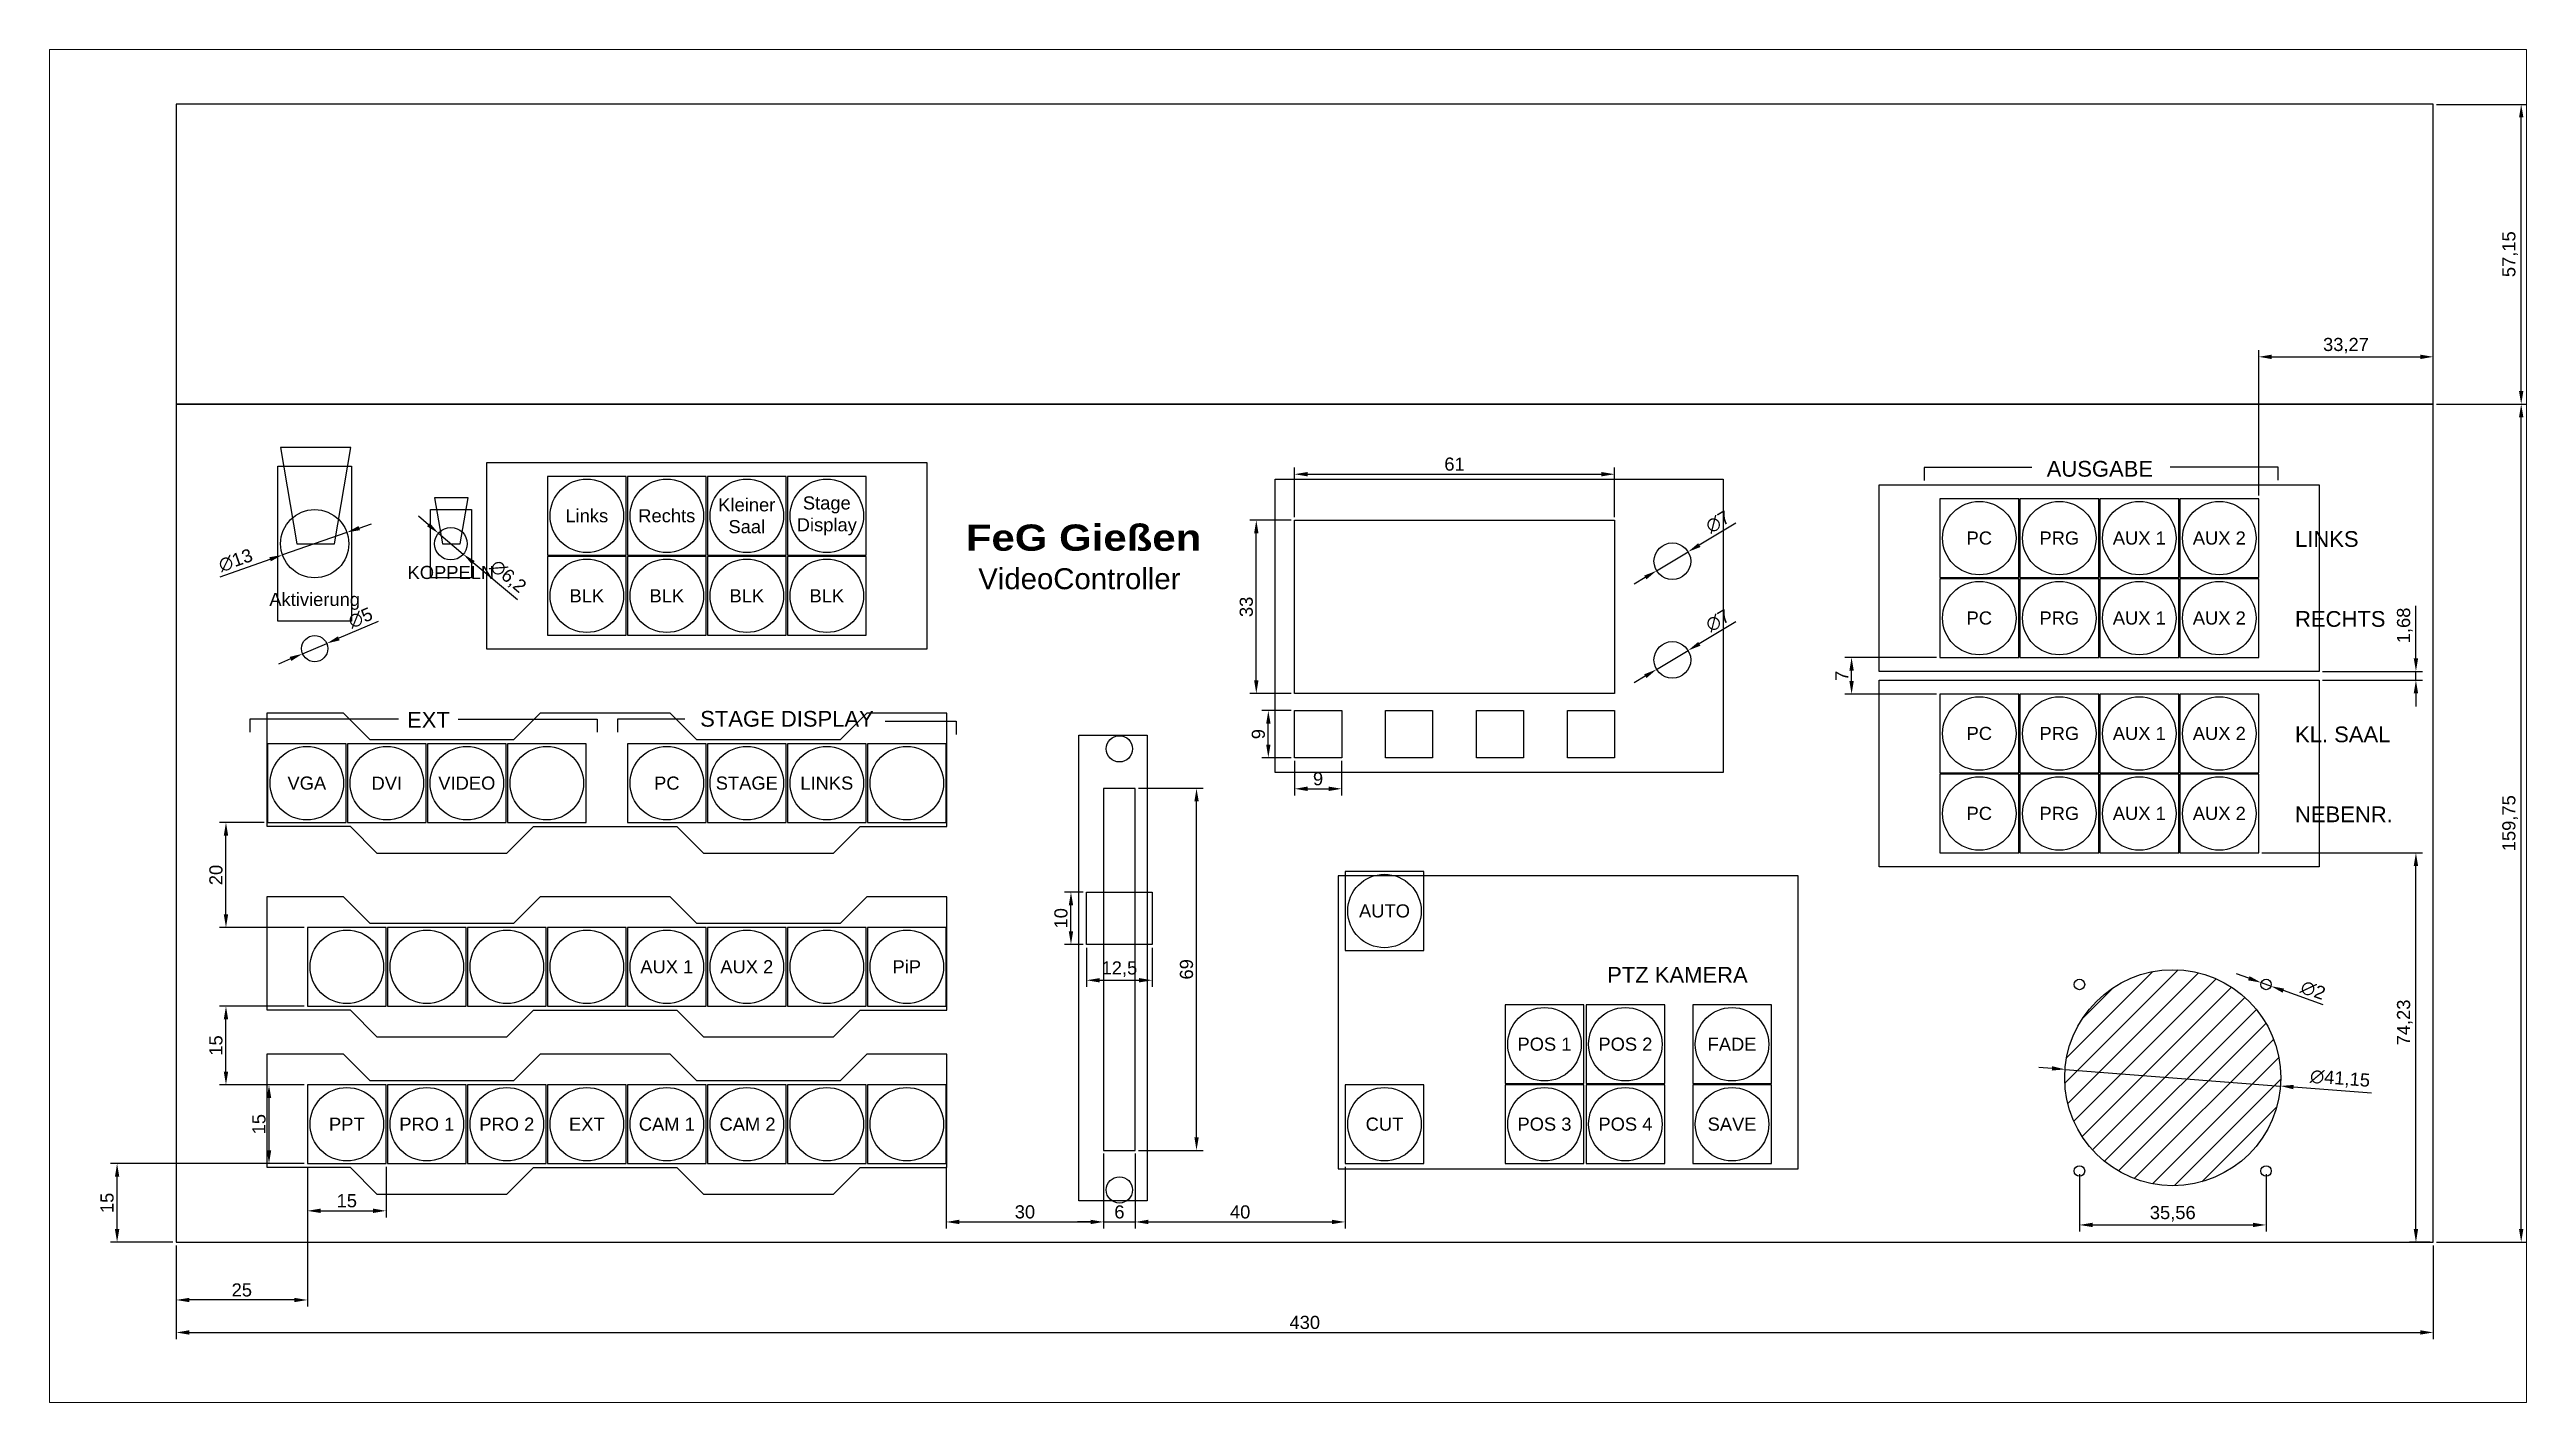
# Paper-space layout 'Layout2' of a CAD drawing. Header units: millimetres. Extents: x -38 to 433, y -1 to 257.
# The model-space entities are those that its viewports show. They can reach past a viewport. Long polylines and large blocks are cut down to what shows.
import ezdxf

# ---------------------------------------------------------------- set-up
doc = ezdxf.new("R2010")
doc.units = ezdxf.units.MM
for name, color, linetype in [('Bemaßung', 40, 'Continuous'), ('Enclosure', 7, 'Continuous'), ('Label', 7, 'Continuous'), ('LED', 80, 'Continuous'), ('PCB', 1, 'Continuous')]:
    doc.layers.add(name, color=color, linetype=linetype)
doc.styles.get("Standard").update_dxf_attribs({"font": 'arial.ttf'})
doc.dimstyles.new('ISO-25', dxfattribs={"dimtxt": 2.5, "dimasz": 2.5, "dimexe": 1.25, "dimexo": 0.625, "dimtad": 1, "dimtxsty": 'Standard', "dimcen": 2.5, "dimadec": 0, "dimazin": 0, "dimtfac": 1, "dimtmove": 0, "dimatfit": 3, "dimfxl": 1, "dimarcsym": 0})

psp = doc.layouts.new('Layout2')

msp = doc.modelspace()

# ---------------------------------------------------------------- texts
for s, width, insert, char_height, attachment_point in [('\\pi20.344;AUSGABE', 60.72562, (1088.173, 2141.083), 3, 1), ('\\pi8.3101;{\\fArial Black|b0|i0|c0|p34;FeG Gießen}\\P\\pi10.686;{\\H0.8x;VideoController}', 59.93875, (894.286, 2128.965), 5, 1), ('LINKS', 31.89737, (1155.824, 2127.707), 3, 1), ('KOPPELN', 13.34989, (804.498, 2119.811), 2.5, 5), ('Aktivierung', 13.34989, (778.552, 2114.311), 2.5, 5), ('RECHTS', 31.44219, (1155.824, 2112.467), 3, 1), ('\\pi26.626;EXT', 60.98636, (769.529, 2093.231), 3, 1), ('\\pi14.067;STAGE DISPLAY', 60.98636, (837.93, 2093.433), 3, 1), ('KL. SAAL', 30.68272, (1155.824, 2090.466), 3, 1), ('NEBENR.', 30.97222, (1155.824, 2075.226), 3, 1), ('\\pi20.007;PTZ KAMERA', 66.47513, (1004.767, 2044.648), 3, 1)]:
    msp.add_mtext_dynamic_manual_height_columns(s, width=width, gutter_width=12.5, heights=[0], dxfattribs=dict(insert=insert, char_height=char_height, attachment_point=attachment_point))
at = {"layer": 'Label', "char_height": 2.5, "attachment_point": 5}
for s, insert in [('Kleiner Saal', (860.875, 2130.621)), ('Stage\\PDisplay', (876.115, 2130.621)), ('Links', (830.395, 2130.621)), ('Rechts', (845.635, 2130.621)), ('PC', (1095.678, 2126.37)), ('PRG', (1110.918, 2126.37)), ('AUX 1', (1126.158, 2126.37)), ('AUX 2', (1141.398, 2126.37)), ('BLK', (830.395, 2115.381)), ('BLK', (845.635, 2115.381)), ('BLK', (860.875, 2115.381)), ('BLK', (876.115, 2115.381)), ('PC', (1095.678, 2111.13)), ('PRG', (1110.918, 2111.13)), ('AUX 1', (1126.158, 2111.13)), ('AUX 2', (1141.398, 2111.13)), ('PC', (1095.678, 2089.129)), ('PRG', (1110.918, 2089.129)), ('AUX 2', (1141.398, 2089.129)), ('AUX 1', (1126.158, 2089.129)), ('VGA', (777.055, 2079.659)), ('VIDEO', (807.535, 2079.659)), ('PC', (845.635, 2079.659)), ('STAGE', (860.875, 2079.659)), ('LINKS', (876.115, 2079.659)), ('DVI', (792.295, 2079.659)), ('PC', (1095.678, 2073.889)), ('PRG', (1110.918, 2073.889)), ('AUX 1', (1126.158, 2073.889)), ('AUX 2', (1141.398, 2073.889)), ('AUTO', (982.355, 2055.298)), ('AUX 1', (845.635, 2044.659)), ('AUX 2', (860.875, 2044.659)), ('PiP', (891.355, 2044.659)), ('POS 1', (1012.835, 2029.898)), ('POS 2', (1028.255, 2029.898)), ('FADE', (1048.575, 2029.898)), ('PPT', (784.675, 2014.658)), ('PRO 1', (799.915, 2014.658)), ('PRO 2', (815.155, 2014.658)), ('EXT', (830.395, 2014.658)), ('CAM 1', (845.635, 2014.658)), ('CAM 2', (861.016, 2014.658)), ('CUT', (982.355, 2014.658)), ('POS 3', (1012.835, 2014.658)), ('POS 4', (1028.255, 2014.658)), ('SAVE', (1048.575, 2014.658))]:
    msp.add_mtext_dynamic_manual_height_columns(s, width=15, gutter_width=12.5, heights=[15], dxfattribs=dict(at, insert=insert))

# ---------------------------------------------------------------- blocks, each defined once
blk = doc.blocks.new('Joystick')
h = blk.add_hatch()
h.set_pattern_fill('ANSI31', color=256, scale=10)
h.set_pattern_definition([(45, (562.64, 148.843), (-22.45064, 22.45064), [])])
h.paths.add_polyline_path([(4863.4, 2646.4, 1), (5274.9, 2646.4, 1)])
for centre, radius in [((5069.1, 2646.4), 205.8), ((4891.3, 2824.2), 10), ((5246.9, 2824.2), 10), ((4891.3, 2468.6), 10), ((5246.9, 2468.6), 10)]:
    blk.add_circle(centre, radius)
blk = doc.blocks.new('BI8_2x4')
for points in [[(1004, 3274.1), (1154, 3274.1), (1154, 3424.1), (1004, 3424.1)], [(1156.4, 3274.1), (1306.4, 3274.1), (1306.4, 3424.1), (1156.4, 3424.1)], [(1308.8, 3274.1), (1458.8, 3274.1), (1458.8, 3424.1), (1308.8, 3424.1)], [(1461.2, 3274.1), (1611.2, 3274.1), (1611.2, 3424.1), (1461.2, 3424.1)], [(1004, 3121.7), (1154, 3121.7), (1154, 3271.7), (1004, 3271.7)], [(1156.4, 3121.7), (1306.4, 3121.7), (1306.4, 3271.7), (1156.4, 3271.7)], [(1308.8, 3121.7), (1458.8, 3121.7), (1458.8, 3271.7), (1308.8, 3271.7)], [(1461.2, 3121.7), (1611.2, 3121.7), (1611.2, 3271.7), (1461.2, 3271.7)]]:
    blk.add_lwpolyline(points, close=True)
for centre in [(1079, 3349.1), (1231.4, 3349.1), (1383.8, 3349.1), (1536.2, 3349.1), (1079, 3196.7), (1231.4, 3196.7), (1383.8, 3196.7), (1536.2, 3196.7)]:
    blk.add_circle(centre, 70)
blk = doc.blocks.new('Kippschalter')
blk.add_lwpolyline([(1115.9, 3732.3), (1149.9, 3732.3), (1164.9, 3819.8), (1100.9, 3819.8)], close=True)
blk.add_circle((1132, 3732.3), 31)
blk = doc.blocks.new('*D4')
at = {"layer": 'Bemaßung', "color": 0, "lineweight": -2, "transparency": 16777216}
for p, q in [((752.17, 1991.53), (752.17, 1973.72)), ((1182.17, 1991.53), (1182.17, 1973.72)), ((754.67, 1974.97), (1179.67, 1974.97))]:
    blk.add_line(p, q, dxfattribs=at)
at = {"layer": 'Bemaßung', "color": 0, "transparency": 16777216}
for points in [[(754.67, 1975.39), (754.67, 1974.55), (752.17, 1974.97)], [(1179.67, 1975.39), (1179.67, 1974.55), (1182.17, 1974.97)]]:
    blk.add_solid(points, dxfattribs=at)
at = {"layer": 'Defpoints', "color": 0, "transparency": 16777216}
for p in [(752.17, 1992.16), (1182.17, 1992.16), (1182.17, 1974.97)]:
    blk.add_point(p, dxfattribs=at)
at = {"layer": 'Bemaßung', "color": 0, "transparency": 16777216, "insert": (967.17, 1976.87), "char_height": 2.5, "attachment_point": 5}
blk.add_mtext('430', dxfattribs=at)
blk = doc.blocks.new('*D5')
at = {"layer": 'Bemaßung', "color": 0, "lineweight": -2, "transparency": 16777216}
for p, q in [((1182.79, 2151.9), (1200.16, 2151.9)), ((1198.91, 1994.66), (1198.91, 2149.4)), ((1182.79, 1992.16), (1200.16, 1992.16))]:
    blk.add_line(p, q, dxfattribs=at)
at = {"layer": 'Bemaßung', "color": 0, "transparency": 16777216}
for points in [[(1198.5, 2149.4), (1199.33, 2149.4), (1198.91, 2151.9)], [(1198.5, 1994.66), (1199.33, 1994.66), (1198.91, 1992.16)]]:
    blk.add_solid(points, dxfattribs=at)
at = {"layer": 'Defpoints', "color": 0, "transparency": 16777216}
for p in [(1182.17, 2151.9), (1198.91, 2151.9), (1182.17, 1992.16)]:
    blk.add_point(p, dxfattribs=at)
at = {"layer": 'Bemaßung', "color": 0, "transparency": 16777216, "insert": (1196.79, 2072.03), "char_height": 2.5, "attachment_point": 5, "rotation": 90}
blk.add_mtext('159,75', dxfattribs=at)
blk = doc.blocks.new('*D6')
at = {"layer": 'Bemaßung', "color": 0, "lineweight": -2, "transparency": 16777216}
for p, q in [((777.17, 2006.53), (777.17, 1996.9)), ((792.17, 2006.53), (792.17, 1996.9)), ((779.67, 1998.15), (789.67, 1998.15))]:
    blk.add_line(p, q, dxfattribs=at)
at = {"layer": 'Bemaßung', "color": 0, "transparency": 16777216}
for points in [[(779.67, 1998.57), (779.67, 1997.74), (777.17, 1998.15)], [(789.67, 1998.57), (789.67, 1997.74), (792.17, 1998.15)]]:
    blk.add_solid(points, dxfattribs=at)
at = {"layer": 'Defpoints', "color": 0, "transparency": 16777216}
for p in [(777.17, 2007.16), (792.17, 2007.16), (792.17, 1998.15)]:
    blk.add_point(p, dxfattribs=at)
at = {"layer": 'Bemaßung', "color": 0, "transparency": 16777216, "insert": (784.67, 2000.06), "char_height": 2.5, "attachment_point": 5}
blk.add_mtext('15', dxfattribs=at)
blk = doc.blocks.new('*D7')
at = {"layer": 'Bemaßung', "color": 0, "lineweight": -2, "transparency": 16777216}
for p, q in [((776.55, 2022.16), (768.6, 2022.16)), ((769.85, 2019.66), (769.85, 2009.66)), ((776.55, 2007.16), (768.6, 2007.16))]:
    blk.add_line(p, q, dxfattribs=at)
at = {"layer": 'Bemaßung', "color": 0, "transparency": 16777216}
for points in [[(769.43, 2019.66), (770.27, 2019.66), (769.85, 2022.16)], [(769.43, 2009.66), (770.27, 2009.66), (769.85, 2007.16)]]:
    blk.add_solid(points, dxfattribs=at)
at = {"layer": 'Defpoints', "color": 0, "transparency": 16777216}
for p in [(777.17, 2022.16), (769.85, 2007.16), (777.17, 2007.16)]:
    blk.add_point(p, dxfattribs=at)
at = {"layer": 'Bemaßung', "color": 0, "transparency": 16777216, "insert": (767.95, 2014.66), "char_height": 2.5, "attachment_point": 5, "rotation": 90}
blk.add_mtext('15', dxfattribs=at)
blk = doc.blocks.new('*D8')
at = {"layer": 'Bemaßung', "color": 0, "lineweight": -2, "transparency": 16777216}
for p, q in [((1114.75, 2005.12), (1114.75, 1994.21)), ((1150.31, 2005.12), (1150.31, 1994.21)), ((1117.25, 1995.46), (1147.81, 1995.46))]:
    blk.add_line(p, q, dxfattribs=at)
at = {"layer": 'Bemaßung', "color": 0, "transparency": 16777216}
for points in [[(1117.25, 1995.88), (1117.25, 1995.05), (1114.75, 1995.46)], [(1147.81, 1995.88), (1147.81, 1995.05), (1150.31, 1995.46)]]:
    blk.add_solid(points, dxfattribs=at)
at = {"layer": 'Defpoints', "color": 0, "transparency": 16777216}
for p in [(1114.75, 2005.74), (1150.31, 2005.74), (1150.31, 1995.46)]:
    blk.add_point(p, dxfattribs=at)
at = {"layer": 'Bemaßung', "color": 0, "transparency": 16777216, "insert": (1132.53, 1997.59), "char_height": 2.5, "attachment_point": 5}
blk.add_mtext('35,56', dxfattribs=at)
blk = doc.blocks.new('*D9')
at = {"layer": 'Bemaßung', "color": 0, "lineweight": -2, "transparency": 16777216}
for p, q in [((1147.02, 2042.49), (1144.67, 2043.33)), ((1149.37, 2041.64), (1151.25, 2040.97)), ((1161.21, 2037.39), (1153.61, 2040.12))]:
    blk.add_line(p, q, dxfattribs=at)
at = {"layer": 'Bemaßung', "color": 0, "transparency": 16777216}
for points in [[(1147.16, 2042.88), (1146.88, 2042.09), (1149.37, 2041.64)], [(1153.75, 2040.51), (1153.47, 2039.73), (1151.25, 2040.97)]]:
    blk.add_solid(points, dxfattribs=at)
at = {"layer": 'Defpoints', "color": 0, "transparency": 16777216}
for p in [(1149.37, 2041.64), (1151.25, 2040.97)]:
    blk.add_point(p, dxfattribs=at)
at = {"layer": 'Bemaßung', "color": 0, "transparency": 16777216, "insert": (1159.25, 2040.19), "char_height": 2.5, "attachment_point": 5, "rotation": 340.2476}
blk.add_mtext('∅2', dxfattribs=at)
blk = doc.blocks.new('*D10')
at = {"layer": 'Bemaßung', "color": 0, "lineweight": -2, "transparency": 16777216}
for p, q in [((1109.53, 2025.3), (1107.03, 2025.5)), ((1112.02, 2025.11), (1153.05, 2021.94)), ((1170.42, 2020.59), (1155.54, 2021.74))]:
    blk.add_line(p, q, dxfattribs=at)
at = {"layer": 'Bemaßung', "color": 0, "transparency": 16777216}
for points in [[(1109.56, 2025.72), (1109.49, 2024.89), (1112.02, 2025.11)], [(1155.57, 2022.16), (1155.51, 2021.33), (1153.05, 2021.94)]]:
    blk.add_solid(points, dxfattribs=at)
at = {"layer": 'Defpoints', "color": 0, "transparency": 16777216}
for p in [(1112.02, 2025.11), (1153.05, 2021.94)]:
    blk.add_point(p, dxfattribs=at)
at = {"layer": 'Bemaßung', "color": 0, "transparency": 16777216, "insert": (1164.39, 2023.23), "char_height": 2.5, "attachment_point": 5, "rotation": 355.5775}
blk.add_mtext('∅41,15', dxfattribs=at)
blk = doc.blocks.new('*D11')
at = {"layer": 'Bemaßung', "color": 0, "lineweight": -2, "transparency": 16777216}
for p, q in [((776.55, 2037.16), (760.4, 2037.16)), ((761.65, 2024.66), (761.65, 2034.66)), ((776.55, 2022.16), (760.4, 2022.16))]:
    blk.add_line(p, q, dxfattribs=at)
at = {"layer": 'Bemaßung', "color": 0, "transparency": 16777216}
for points in [[(761.24, 2034.66), (762.07, 2034.66), (761.65, 2037.16)], [(761.24, 2024.66), (762.07, 2024.66), (761.65, 2022.16)]]:
    blk.add_solid(points, dxfattribs=at)
at = {"layer": 'Defpoints', "color": 0, "transparency": 16777216}
for p in [(761.65, 2037.16), (777.17, 2037.16), (777.17, 2022.16)]:
    blk.add_point(p, dxfattribs=at)
at = {"layer": 'Bemaßung', "color": 0, "transparency": 16777216, "insert": (759.75, 2029.66), "char_height": 2.5, "attachment_point": 5, "rotation": 90}
blk.add_mtext('15', dxfattribs=at)
blk = doc.blocks.new('*D12')
at = {"layer": 'Bemaßung', "color": 0, "lineweight": -2, "transparency": 16777216}
for p, q in [((898.85, 2006.53), (898.85, 1994.78)), ((928.86, 2009.05), (928.86, 1994.78)), ((901.35, 1996.03), (926.36, 1996.03))]:
    blk.add_line(p, q, dxfattribs=at)
at = {"layer": 'Bemaßung', "color": 0, "transparency": 16777216}
for points in [[(901.35, 1996.45), (901.35, 1995.62), (898.85, 1996.03)], [(926.36, 1996.45), (926.36, 1995.62), (928.86, 1996.03)]]:
    blk.add_solid(points, dxfattribs=at)
at = {"layer": 'Defpoints', "color": 0, "transparency": 16777216}
for p in [(898.85, 2007.16), (928.86, 2009.68), (928.86, 1996.03)]:
    blk.add_point(p, dxfattribs=at)
at = {"layer": 'Bemaßung', "color": 0, "transparency": 16777216, "insert": (913.86, 1997.94), "char_height": 2.5, "attachment_point": 5}
blk.add_mtext('30', dxfattribs=at)
blk = doc.blocks.new('*D13')
at = {"layer": 'Bemaßung', "color": 0, "lineweight": -2, "transparency": 16777216}
for p, q in [((928.86, 2009.05), (928.86, 1994.78)), ((934.86, 2009.05), (934.86, 1994.78)), ((926.36, 1996.03), (923.86, 1996.03)), ((928.86, 1996.03), (934.86, 1996.03)), ((937.36, 1996.03), (939.86, 1996.03))]:
    blk.add_line(p, q, dxfattribs=at)
at = {"layer": 'Bemaßung', "color": 0, "transparency": 16777216}
for points in [[(926.36, 1996.45), (926.36, 1995.62), (928.86, 1996.03)], [(937.36, 1996.45), (937.36, 1995.62), (934.86, 1996.03)]]:
    blk.add_solid(points, dxfattribs=at)
at = {"layer": 'Defpoints', "color": 0, "transparency": 16777216}
for p in [(928.86, 2009.68), (934.86, 2009.68), (934.86, 1996.03)]:
    blk.add_point(p, dxfattribs=at)
at = {"layer": 'Bemaßung', "color": 0, "transparency": 16777216, "insert": (931.86, 1997.93), "char_height": 2.5, "attachment_point": 5}
blk.add_mtext('6', dxfattribs=at)
blk = doc.blocks.new('*D14')
at = {"layer": 'Bemaßung', "color": 0, "lineweight": -2, "transparency": 16777216}
for p, q in [((934.86, 2009.05), (934.86, 1994.78)), ((974.85, 2006.53), (974.85, 1994.78)), ((937.36, 1996.03), (972.35, 1996.03))]:
    blk.add_line(p, q, dxfattribs=at)
at = {"layer": 'Bemaßung', "color": 0, "transparency": 16777216}
for points in [[(937.36, 1996.45), (937.36, 1995.62), (934.86, 1996.03)], [(972.35, 1996.45), (972.35, 1995.62), (974.85, 1996.03)]]:
    blk.add_solid(points, dxfattribs=at)
at = {"layer": 'Defpoints', "color": 0, "transparency": 16777216}
for p in [(934.86, 2009.68), (974.85, 2007.16), (974.85, 1996.03)]:
    blk.add_point(p, dxfattribs=at)
at = {"layer": 'Bemaßung', "color": 0, "transparency": 16777216, "insert": (954.86, 1997.93), "char_height": 2.5, "attachment_point": 5}
blk.add_mtext('40', dxfattribs=at)
blk = doc.blocks.new('*D15')
at = {"layer": 'Bemaßung', "color": 0, "lineweight": -2, "transparency": 16777216}
for p, q in [((965.2, 2130.39), (965.2, 2139.8)), ((967.7, 2138.55), (1023.7, 2138.55)), ((1026.2, 2130.39), (1026.2, 2139.8))]:
    blk.add_line(p, q, dxfattribs=at)
at = {"layer": 'Bemaßung', "color": 0, "transparency": 16777216}
for points in [[(967.7, 2138.97), (967.7, 2138.14), (965.2, 2138.55)], [(1023.7, 2138.97), (1023.7, 2138.14), (1026.2, 2138.55)]]:
    blk.add_solid(points, dxfattribs=at)
at = {"layer": 'Defpoints', "color": 0, "transparency": 16777216}
for p in [(1026.2, 2138.55), (965.2, 2129.77), (1026.2, 2129.77)]:
    blk.add_point(p, dxfattribs=at)
at = {"layer": 'Bemaßung', "color": 0, "transparency": 16777216, "insert": (995.7, 2140.46), "char_height": 2.5, "attachment_point": 5}
blk.add_mtext('61', dxfattribs=at)
blk = doc.blocks.new('*D16')
at = {"layer": 'Bemaßung', "color": 0, "lineweight": -2, "transparency": 16777216}
for p, q in [((964.58, 2129.77), (956.69, 2129.77)), ((957.94, 2099.27), (957.94, 2127.27)), ((964.58, 2096.77), (956.69, 2096.77))]:
    blk.add_line(p, q, dxfattribs=at)
at = {"layer": 'Bemaßung', "color": 0, "transparency": 16777216}
for points in [[(957.52, 2127.27), (958.36, 2127.27), (957.94, 2129.77)], [(957.52, 2099.27), (958.36, 2099.27), (957.94, 2096.77)]]:
    blk.add_solid(points, dxfattribs=at)
at = {"layer": 'Defpoints', "color": 0, "transparency": 16777216}
for p in [(957.94, 2129.77), (965.2, 2129.77), (965.2, 2096.77)]:
    blk.add_point(p, dxfattribs=at)
at = {"layer": 'Bemaßung', "color": 0, "transparency": 16777216, "insert": (956.04, 2113.27), "char_height": 2.5, "attachment_point": 5, "rotation": 90}
blk.add_mtext('33', dxfattribs=at)
blk = doc.blocks.new('*D17')
at = {"layer": 'Bemaßung', "color": 0, "lineweight": -2, "transparency": 16777216}
for p, q in [((965.2, 2083.89), (965.2, 2077.34)), ((974.2, 2083.89), (974.2, 2077.34)), ((967.7, 2078.59), (971.7, 2078.59))]:
    blk.add_line(p, q, dxfattribs=at)
at = {"layer": 'Bemaßung', "color": 0, "transparency": 16777216}
for points in [[(967.7, 2079.01), (967.7, 2078.17), (965.2, 2078.59)], [(971.7, 2079.01), (971.7, 2078.17), (974.2, 2078.59)]]:
    blk.add_solid(points, dxfattribs=at)
at = {"layer": 'Defpoints', "color": 0, "transparency": 16777216}
for p in [(965.2, 2084.51), (974.2, 2084.51), (974.2, 2078.59)]:
    blk.add_point(p, dxfattribs=at)
at = {"layer": 'Bemaßung', "color": 0, "transparency": 16777216, "insert": (969.7, 2080.49), "char_height": 2.5, "attachment_point": 5}
blk.add_mtext('9', dxfattribs=at)
blk = doc.blocks.new('*D18')
at = {"layer": 'Bemaßung', "color": 0, "lineweight": -2, "transparency": 16777216}
for p, q in [((964.58, 2093.51), (958.98, 2093.51)), ((960.23, 2087.01), (960.23, 2091.01)), ((964.58, 2084.51), (958.98, 2084.51))]:
    blk.add_line(p, q, dxfattribs=at)
at = {"layer": 'Bemaßung', "color": 0, "transparency": 16777216}
for points in [[(959.82, 2091.01), (960.65, 2091.01), (960.23, 2093.51)], [(959.82, 2087.01), (960.65, 2087.01), (960.23, 2084.51)]]:
    blk.add_solid(points, dxfattribs=at)
at = {"layer": 'Defpoints', "color": 0, "transparency": 16777216}
for p in [(960.23, 2093.51), (965.2, 2093.51), (965.2, 2084.51)]:
    blk.add_point(p, dxfattribs=at)
at = {"layer": 'Bemaßung', "color": 0, "transparency": 16777216, "insert": (958.33, 2089.01), "char_height": 2.5, "attachment_point": 5, "rotation": 90}
blk.add_mtext('9', dxfattribs=at)
blk = doc.blocks.new('*D19')
at = {"layer": 'Bemaßung', "color": 0, "lineweight": -2, "transparency": 16777216}
for p, q in [((1049.3, 2129.21), (1042.34, 2125.04)), ((1034.2, 2120.16), (1040.2, 2123.76)), ((1032.05, 2118.87), (1029.91, 2117.59))]:
    blk.add_line(p, q, dxfattribs=at)
at = {"layer": 'Bemaßung', "color": 0, "transparency": 16777216}
for points in [[(1042.13, 2125.4), (1042.56, 2124.68), (1040.2, 2123.76)], [(1031.84, 2119.23), (1032.27, 2118.51), (1034.2, 2120.16)]]:
    blk.add_solid(points, dxfattribs=at)
at = {"layer": 'Defpoints', "color": 0, "transparency": 16777216}
for p in [(1040.2, 2123.76), (1034.2, 2120.16)]:
    blk.add_point(p, dxfattribs=at)
at = {"layer": 'Bemaßung', "color": 0, "transparency": 16777216, "insert": (1045.88, 2129.46), "char_height": 2.5, "attachment_point": 5, "rotation": 30.9438}
blk.add_mtext('∅7', dxfattribs=at)
blk = doc.blocks.new('*D20')
at = {"layer": 'Bemaßung', "color": 0, "lineweight": -2, "transparency": 16777216}
for p, q in [((787.05, 2128.28), (789.4, 2129.11)), ((784.69, 2127.46), (772.42, 2123.16)), ((760.57, 2119.02), (770.06, 2122.34))]:
    blk.add_line(p, q, dxfattribs=at)
at = {"layer": 'Bemaßung', "color": 0, "transparency": 16777216}
for points in [[(786.91, 2128.68), (787.18, 2127.89), (784.69, 2127.46)], [(769.92, 2122.73), (770.2, 2121.95), (772.42, 2123.16)]]:
    blk.add_solid(points, dxfattribs=at)
at = {"layer": 'Defpoints', "color": 0, "transparency": 16777216}
for p in [(784.69, 2127.46), (772.42, 2123.16)]:
    blk.add_point(p, dxfattribs=at)
at = {"layer": 'Bemaßung', "color": 0, "transparency": 16777216, "insert": (763.49, 2122.13), "char_height": 2.5, "attachment_point": 5, "rotation": 19.2854}
blk.add_mtext('∅13', dxfattribs=at)
blk = doc.blocks.new('*D21')
at = {"layer": 'Bemaßung', "color": 0, "lineweight": -2, "transparency": 16777216}
for p, q in [((790.63, 2110.46), (783.15, 2107.27)), ((776.25, 2104.33), (780.85, 2106.29)), ((773.95, 2103.35), (771.65, 2102.37))]:
    blk.add_line(p, q, dxfattribs=at)
at = {"layer": 'Bemaßung', "color": 0, "transparency": 16777216}
for points in [[(782.99, 2107.65), (783.32, 2106.89), (780.85, 2106.29)], [(773.79, 2103.73), (774.12, 2102.97), (776.25, 2104.33)]]:
    blk.add_solid(points, dxfattribs=at)
at = {"layer": 'Defpoints', "color": 0, "transparency": 16777216}
for p in [(780.85, 2106.29), (776.25, 2104.33)]:
    blk.add_point(p, dxfattribs=at)
at = {"layer": 'Bemaßung', "color": 0, "transparency": 16777216, "insert": (787.27, 2111.17), "char_height": 2.5, "attachment_point": 5, "rotation": 23.0921}
blk.add_mtext('∅5', dxfattribs=at)
blk = doc.blocks.new('*D22')
at = {"layer": 'Bemaßung', "color": 0, "lineweight": -2, "transparency": 16777216}
for p, q in [((776.55, 2007.16), (739.66, 2007.16)), ((740.91, 1994.66), (740.91, 2004.66)), ((751.55, 1992.16), (739.66, 1992.16))]:
    blk.add_line(p, q, dxfattribs=at)
at = {"layer": 'Bemaßung', "color": 0, "transparency": 16777216}
for points in [[(740.5, 2004.66), (741.33, 2004.66), (740.91, 2007.16)], [(740.5, 1994.66), (741.33, 1994.66), (740.91, 1992.16)]]:
    blk.add_solid(points, dxfattribs=at)
at = {"layer": 'Defpoints', "color": 0, "transparency": 16777216}
for p in [(740.91, 2007.16), (777.17, 2007.16), (752.17, 1992.16)]:
    blk.add_point(p, dxfattribs=at)
at = {"layer": 'Bemaßung', "color": 0, "transparency": 16777216, "insert": (739.01, 1999.66), "char_height": 2.5, "attachment_point": 5, "rotation": 90}
blk.add_mtext('15', dxfattribs=at)
blk = doc.blocks.new('*D23')
at = {"layer": 'Bemaßung', "color": 0, "lineweight": -2, "transparency": 16777216}
for p, q in [((935.48, 2078.68), (947.8, 2078.68)), ((946.55, 2012.18), (946.55, 2076.18)), ((935.48, 2009.68), (947.8, 2009.68))]:
    blk.add_line(p, q, dxfattribs=at)
at = {"layer": 'Bemaßung', "color": 0, "transparency": 16777216}
for points in [[(946.14, 2076.18), (946.97, 2076.18), (946.55, 2078.68)], [(946.14, 2012.18), (946.97, 2012.18), (946.55, 2009.68)]]:
    blk.add_solid(points, dxfattribs=at)
at = {"layer": 'Defpoints', "color": 0, "transparency": 16777216}
for p in [(934.86, 2078.68), (946.55, 2078.68), (934.86, 2009.68)]:
    blk.add_point(p, dxfattribs=at)
at = {"layer": 'Bemaßung', "color": 0, "transparency": 16777216, "insert": (944.65, 2044.18), "char_height": 2.5, "attachment_point": 5, "rotation": 90}
blk.add_mtext('69', dxfattribs=at)
blk = doc.blocks.new('*D24')
at = {"layer": 'Bemaßung', "color": 0, "lineweight": -2, "transparency": 16777216}
for p, q in [((925.61, 2048.29), (925.61, 2040.85)), ((938.11, 2048.29), (938.11, 2040.85)), ((928.11, 2042.1), (935.61, 2042.1))]:
    blk.add_line(p, q, dxfattribs=at)
at = {"layer": 'Bemaßung', "color": 0, "transparency": 16777216}
for points in [[(928.11, 2042.51), (928.11, 2041.68), (925.61, 2042.1)], [(935.61, 2042.51), (935.61, 2041.68), (938.11, 2042.1)]]:
    blk.add_solid(points, dxfattribs=at)
at = {"layer": 'Defpoints', "color": 0, "transparency": 16777216}
for p in [(925.61, 2048.91), (938.11, 2048.91), (938.11, 2042.1)]:
    blk.add_point(p, dxfattribs=at)
at = {"layer": 'Bemaßung', "color": 0, "transparency": 16777216, "insert": (931.86, 2044.22), "char_height": 2.5, "attachment_point": 5}
blk.add_mtext('12,5', dxfattribs=at)
blk = doc.blocks.new('*D25')
at = {"layer": 'Bemaßung', "color": 0, "lineweight": -2, "transparency": 16777216}
for p, q in [((924.98, 2058.91), (921.38, 2058.91)), ((922.63, 2051.41), (922.63, 2056.41)), ((924.98, 2048.91), (921.38, 2048.91))]:
    blk.add_line(p, q, dxfattribs=at)
at = {"layer": 'Bemaßung', "color": 0, "transparency": 16777216}
for points in [[(922.22, 2056.41), (923.05, 2056.41), (922.63, 2058.91)], [(922.22, 2051.41), (923.05, 2051.41), (922.63, 2048.91)]]:
    blk.add_solid(points, dxfattribs=at)
at = {"layer": 'Defpoints', "color": 0, "transparency": 16777216}
for p in [(922.63, 2058.91), (925.61, 2058.91), (925.61, 2048.91)]:
    blk.add_point(p, dxfattribs=at)
at = {"layer": 'Bemaßung', "color": 0, "transparency": 16777216, "insert": (920.73, 2053.91), "char_height": 2.5, "attachment_point": 5, "rotation": 90}
blk.add_mtext('10', dxfattribs=at)
blk = doc.blocks.new('*D26')
at = {"layer": 'Bemaßung', "color": 0, "lineweight": -2, "transparency": 16777216}
for p, q in [((1149.52, 2066.39), (1180.11, 2066.39)), ((1178.86, 1994.66), (1178.86, 2063.89)), ((1181.54, 1992.16), (1177.61, 1992.16))]:
    blk.add_line(p, q, dxfattribs=at)
at = {"layer": 'Bemaßung', "color": 0, "transparency": 16777216}
for points in [[(1178.44, 2063.89), (1179.27, 2063.89), (1178.86, 2066.39)], [(1178.44, 1994.66), (1179.27, 1994.66), (1178.86, 1992.16)]]:
    blk.add_solid(points, dxfattribs=at)
at = {"layer": 'Defpoints', "color": 0, "transparency": 16777216}
for p in [(1148.9, 2066.39), (1178.86, 2066.39), (1182.17, 1992.16)]:
    blk.add_point(p, dxfattribs=at)
at = {"layer": 'Bemaßung', "color": 0, "transparency": 16777216, "insert": (1176.73, 2034.05), "char_height": 2.5, "attachment_point": 5, "rotation": 90}
blk.add_mtext('74,23', dxfattribs=at)
blk = doc.blocks.new('*D27')
at = {"layer": 'Bemaßung', "color": 0, "lineweight": -2, "transparency": 16777216}
for p, q in [((1178.86, 2103.47), (1178.86, 2113.48)), ((1161.07, 2100.97), (1180.11, 2100.97)), ((1178.86, 2099.29), (1178.86, 2100.97)), ((1161.07, 2099.29), (1180.11, 2099.29)), ((1178.86, 2096.79), (1178.86, 2094.29))]:
    blk.add_line(p, q, dxfattribs=at)
at = {"layer": 'Bemaßung', "color": 0, "transparency": 16777216}
for points in [[(1178.44, 2103.47), (1179.27, 2103.47), (1178.86, 2100.97)], [(1178.44, 2096.79), (1179.27, 2096.79), (1178.86, 2099.29)]]:
    blk.add_solid(points, dxfattribs=at)
at = {"layer": 'Defpoints', "color": 0, "transparency": 16777216}
for p in [(1160.45, 2100.97), (1178.86, 2100.97), (1160.45, 2099.29)]:
    blk.add_point(p, dxfattribs=at)
at = {"layer": 'Bemaßung', "color": 0, "transparency": 16777216, "insert": (1176.73, 2109.73), "char_height": 2.5, "attachment_point": 5, "rotation": 90}
blk.add_mtext('1,68', dxfattribs=at)
blk = doc.blocks.new('*D28')
at = {"layer": 'Bemaßung', "color": 0, "lineweight": -2, "transparency": 16777216}
for p, q in [((1087.55, 2103.63), (1070.09, 2103.63)), ((1071.34, 2099.13), (1071.34, 2101.13)), ((1087.55, 2096.63), (1070.09, 2096.63))]:
    blk.add_line(p, q, dxfattribs=at)
at = {"layer": 'Bemaßung', "color": 0, "transparency": 16777216}
for points in [[(1070.93, 2101.13), (1071.76, 2101.13), (1071.34, 2103.63)], [(1070.93, 2099.13), (1071.76, 2099.13), (1071.34, 2096.63)]]:
    blk.add_solid(points, dxfattribs=at)
at = {"layer": 'Defpoints', "color": 0, "transparency": 16777216}
for p in [(1071.34, 2103.63), (1088.18, 2103.63), (1088.18, 2096.63)]:
    blk.add_point(p, dxfattribs=at)
at = {"layer": 'Bemaßung', "color": 0, "transparency": 16777216, "insert": (1069.47, 2100.13), "char_height": 2.5, "attachment_point": 5, "rotation": 90}
blk.add_mtext('7', dxfattribs=at)
blk = doc.blocks.new('*D29')
at = {"layer": 'Bemaßung', "color": 0, "lineweight": -2, "transparency": 16777216}
for p, q in [((768.93, 2072.16), (760.4, 2072.16)), ((761.65, 2054.66), (761.65, 2069.66)), ((776.55, 2052.16), (760.4, 2052.16))]:
    blk.add_line(p, q, dxfattribs=at)
at = {"layer": 'Bemaßung', "color": 0, "transparency": 16777216}
for points in [[(761.24, 2069.66), (762.07, 2069.66), (761.65, 2072.16)], [(761.24, 2054.66), (762.07, 2054.66), (761.65, 2052.16)]]:
    blk.add_solid(points, dxfattribs=at)
at = {"layer": 'Defpoints', "color": 0, "transparency": 16777216}
for p in [(761.65, 2072.16), (769.55, 2072.16), (777.17, 2052.16)]:
    blk.add_point(p, dxfattribs=at)
at = {"layer": 'Bemaßung', "color": 0, "transparency": 16777216, "insert": (759.75, 2062.16), "char_height": 2.5, "attachment_point": 5, "rotation": 90}
blk.add_mtext('20', dxfattribs=at)
blk = doc.blocks.new('*D30')
at = {"layer": 'Bemaßung', "color": 0, "lineweight": -2, "transparency": 16777216}
for p, q in [((1182.8, 2209.05), (1200.16, 2209.05)), ((1198.91, 2154.4), (1198.91, 2206.55)), ((1182.79, 2151.9), (1200.16, 2151.9))]:
    blk.add_line(p, q, dxfattribs=at)
at = {"layer": 'Bemaßung', "color": 0, "transparency": 16777216}
for points in [[(1198.5, 2206.55), (1199.33, 2206.55), (1198.91, 2209.05)], [(1198.5, 2154.4), (1199.33, 2154.4), (1198.91, 2151.9)]]:
    blk.add_solid(points, dxfattribs=at)
at = {"layer": 'Defpoints', "color": 0, "transparency": 16777216}
for p in [(1182.17, 2209.05), (1198.91, 2209.05), (1182.17, 2151.9)]:
    blk.add_point(p, dxfattribs=at)
at = {"layer": 'Bemaßung', "color": 0, "transparency": 16777216, "insert": (1196.79, 2180.48), "char_height": 2.5, "attachment_point": 5, "rotation": 90}
blk.add_mtext('57,15', dxfattribs=at)
blk = doc.blocks.new('*D31')
at = {"layer": 'Bemaßung', "color": 0, "lineweight": -2, "transparency": 16777216}
for p, q in [((777.17, 2006.53), (777.17, 1979.91)), ((752.17, 1991.53), (752.17, 1979.91)), ((774.67, 1981.16), (754.67, 1981.16))]:
    blk.add_line(p, q, dxfattribs=at)
at = {"layer": 'Bemaßung', "color": 0, "transparency": 16777216}
for points in [[(754.67, 1981.57), (754.67, 1980.74), (752.17, 1981.16)], [(774.67, 1981.57), (774.67, 1980.74), (777.17, 1981.16)]]:
    blk.add_solid(points, dxfattribs=at)
at = {"layer": 'Defpoints', "color": 0, "transparency": 16777216}
for p in [(777.17, 2007.16), (752.17, 1992.16), (752.17, 1981.16)]:
    blk.add_point(p, dxfattribs=at)
at = {"layer": 'Bemaßung', "color": 0, "transparency": 16777216, "insert": (764.67, 1983.06), "char_height": 2.5, "attachment_point": 5}
blk.add_mtext('25', dxfattribs=at)
blk = doc.blocks.new('*D32')
at = {"layer": 'Bemaßung', "color": 0, "lineweight": -2, "transparency": 16777216}
for p, q in [((1148.9, 2134.5), (1148.9, 2162.17)), ((1182.17, 2152.53), (1182.17, 2162.17)), ((1151.4, 2160.92), (1179.67, 2160.92))]:
    blk.add_line(p, q, dxfattribs=at)
at = {"layer": 'Bemaßung', "color": 0, "transparency": 16777216}
for points in [[(1151.4, 2161.34), (1151.4, 2160.5), (1148.9, 2160.92)], [(1179.67, 2161.34), (1179.67, 2160.5), (1182.17, 2160.92)]]:
    blk.add_solid(points, dxfattribs=at)
at = {"layer": 'Defpoints', "color": 0, "transparency": 16777216}
for p in [(1182.17, 2160.92), (1182.17, 2151.9), (1148.9, 2133.87)]:
    blk.add_point(p, dxfattribs=at)
at = {"layer": 'Bemaßung', "color": 0, "transparency": 16777216, "insert": (1165.53, 2163.05), "char_height": 2.5, "attachment_point": 5}
blk.add_mtext('33,27', dxfattribs=at)
blk = doc.blocks.new('*D41')
at = {"layer": 'Bemaßung', "color": 0, "lineweight": -2, "transparency": 16777216}
for p, q in [((800.22, 2128.93), (798.31, 2130.54)), ((802.13, 2127.31), (806.87, 2123.31)), ((817.17, 2114.6), (808.77, 2121.69))]:
    blk.add_line(p, q, dxfattribs=at)
at = {"layer": 'Bemaßung', "color": 0, "transparency": 16777216}
for points in [[(800.49, 2129.24), (799.95, 2128.61), (802.13, 2127.31)], [(809.04, 2122.01), (808.51, 2121.38), (806.87, 2123.31)]]:
    blk.add_solid(points, dxfattribs=at)
at = {"layer": 'Defpoints', "color": 0, "transparency": 16777216}
for p in [(802.13, 2127.31), (806.87, 2123.31)]:
    blk.add_point(p, dxfattribs=at)
at = {"layer": 'Bemaßung', "color": 0, "transparency": 16777216, "insert": (815.33, 2118.99), "char_height": 2.5, "attachment_point": 5, "rotation": 319.7853}
blk.add_mtext('∅6,2', dxfattribs=at)
blk = doc.blocks.new('*D45')
at = {"layer": 'Bemaßung', "color": 0, "lineweight": -2, "transparency": 16777216}
for p, q in [((1049.3, 2110.4), (1042.34, 2106.23)), ((1034.2, 2101.35), (1040.2, 2104.95)), ((1032.05, 2100.06), (1029.91, 2098.78))]:
    blk.add_line(p, q, dxfattribs=at)
at = {"layer": 'Bemaßung', "color": 0, "transparency": 16777216}
for points in [[(1042.13, 2106.59), (1042.56, 2105.87), (1040.2, 2104.95)], [(1031.84, 2100.42), (1032.27, 2099.7), (1034.2, 2101.35)]]:
    blk.add_solid(points, dxfattribs=at)
at = {"layer": 'Defpoints', "color": 0, "transparency": 16777216}
for p in [(1040.2, 2104.95), (1034.2, 2101.35)]:
    blk.add_point(p, dxfattribs=at)
at = {"layer": 'Bemaßung', "color": 0, "transparency": 16777216, "insert": (1045.88, 2110.65), "char_height": 2.5, "attachment_point": 5, "rotation": 30.9438}
blk.add_mtext('∅7', dxfattribs=at)

# ---------------------------------------------------------------- dimensions: what is measured, and where the dimension line sits
at = {"layer": 'Bemaßung'}
for base, p1, p2, picture, middle in [((1198.913, 2209.054), (1182.168, 2151.904), (1182.17, 2209.054), '*D30', (1196.785, 2180.479)), ((1198.913, 2151.904), (1182.168, 1992.158), (1182.168, 2151.904), '*D5', (1196.785, 2072.031)), ((957.94, 2129.767), (965.202, 2096.767), (965.202, 2129.767), '*D16', (956.037, 2113.267)), ((1178.857, 2100.97), (1160.448, 2099.289), (1160.448, 2100.97), '*D27', (1176.73, 2109.727)), ((1071.345, 2103.63), (1088.178, 2096.629), (1088.178, 2103.63), '*D28', (1069.47, 2100.129)), ((960.233, 2093.513), (965.202, 2084.513), (965.202, 2093.513), '*D18', (958.331, 2089.013)), ((946.553, 2078.675), (934.859, 2009.675), (934.859, 2078.675), '*D23', (944.652, 2044.175)), ((922.635, 2058.913), (925.609, 2048.913), (925.609, 2058.913), '*D25', (920.733, 2053.913)), ((761.653, 2037.159), (777.175, 2022.158), (777.175, 2037.159), '*D11', (759.751, 2029.659)), ((769.85, 2007.158), (777.175, 2022.158), (777.175, 2007.158), '*D7', (767.948, 2014.658)), ((740.915, 2007.158), (752.17, 1992.158), (777.175, 2007.158), '*D22', (739.013, 1999.658))]:
    dim = msp.add_linear_dim(base=base, p1=p1, p2=p2, angle=90, dimstyle='ISO-25', dxfattribs=at)
    dim.commit()
    dim.dimension.update_dxf_attribs({"geometry": picture, "text_midpoint": middle})
for base, p1, p2, picture, middle in [((1182.168, 2160.92), (1148.898, 2133.87), (1182.168, 2151.904), '*D32', (1165.533, 2163.047)), ((1026.202, 2138.554), (965.202, 2129.767), (1026.202, 2129.767), '*D15', (995.702, 2140.455)), ((974.202, 2078.59), (965.202, 2084.513), (974.202, 2084.513), '*D17', (969.702, 2080.491)), ((938.109, 2042.096), (925.609, 2048.913), (938.109, 2048.913), '*D24', (931.859, 2044.223)), ((752.1702, 1981.1563), (777.1747, 2007.1578), (752.1702, 1992.1579), '*D31', (764.6725, 1983.0577)), ((792.175, 1998.155), (777.175, 2007.158), (792.175, 2007.158), '*D6', (784.675, 2000.056)), ((928.859, 1996.033), (898.855, 2007.158), (928.859, 2009.675), '*D12', (913.857, 1997.935)), ((934.859, 1996.033), (928.859, 2009.675), (934.859, 2009.675), '*D13', (931.859, 1997.934)), ((974.855, 1996.033), (934.859, 2009.675), (974.855, 2007.158), '*D14', (954.857, 1997.934)), ((1150.313, 1995.462), (1114.753, 2005.744), (1150.313, 2005.744), '*D8', (1132.533, 1997.589)), ((1182.168, 1974.971), (752.17, 1992.158), (1182.168, 1992.158), '*D4', (967.169, 1976.874))]:
    dim = msp.add_linear_dim(base=base, p1=p1, p2=p2, dimstyle='ISO-25', dxfattribs=at)
    dim.commit()
    dim.dimension.update_dxf_attribs({"geometry": picture, "text_midpoint": middle})
for p1, p2, picture, middle in [((784.6855, 2127.4565), (772.4195, 2123.1645), '*D20', (763.4853, 2122.1269)), ((802.131, 2127.312), (806.865, 2123.309), '*D41', (815.327, 2118.994)), ((1034.196, 2120.157), (1040.199, 2123.756), '*D19', (1045.879, 2129.46)), ((776.253, 2104.33), (780.852, 2106.291), '*D21', (787.267, 2111.169)), ((1034.196, 2101.346), (1040.199, 2104.946), '*D45', (1045.879, 2110.649)), ((1112.019, 2025.11), (1153.046, 2021.937), '*D10', (1164.393, 2023.234))]:
    dim = msp.add_diameter_dim_2p(p1=p1, p2=p2, dimstyle='ISO-25', dxfattribs=at)
    dim.commit()
    dim.dimension.update_dxf_attribs({"geometry": picture, "text_midpoint": middle})
for base, p1, p2, picture, middle in [((761.653, 2072.159), (777.175, 2052.159), (769.555, 2072.159), '*D29', (761.653, 2062.159)), ((1178.857, 2066.389), (1182.168, 1992.158), (1148.898, 2066.389), '*D26', (1178.857, 2034.053))]:
    dim = msp.add_linear_dim(base=base, p1=p1, p2=p2, angle=90, dimstyle='ISO-25', dxfattribs=at)
    dim.commit()
    dim.dimension.update_dxf_attribs({"geometry": picture, "text_midpoint": middle, "dimtype": 160})
dim = msp.add_diameter_dim_2p(p1=(1149.371, 2041.642), p2=(1151.254, 2040.966), dimstyle='ISO-25', override={"dimrnd": 0}, dxfattribs=at)
dim.commit()
dim.dimension.update_dxf_attribs({"geometry": '*D9', "text_midpoint": (1159.253, 2040.188)})

# ---------------------------------------------------------------- linework, layer by layer
for points in [[(752.17, 2151.904), (1182.17, 2151.904), (1182.17, 2209.054), (752.17, 2209.054)], [(965.202, 2129.767), (1026.202, 2129.767), (1026.202, 2096.767), (965.202, 2096.767)], [(965.202, 2093.513), (974.202, 2093.513), (974.202, 2084.513), (965.202, 2084.513)], [(982.532, 2093.513), (991.532, 2093.513), (991.532, 2084.513), (982.532, 2084.513)], [(999.872, 2093.513), (1008.872, 2093.513), (1008.872, 2084.513), (999.872, 2084.513)], [(1017.202, 2093.513), (1026.202, 2093.513), (1026.202, 2084.513), (1017.202, 2084.513)], [(769.555, 2072.159), (784.555, 2072.159), (784.555, 2087.159), (769.555, 2087.159)], [(784.795, 2072.159), (799.795, 2072.159), (799.795, 2087.159), (784.795, 2087.159)], [(800.035, 2072.159), (815.035, 2072.159), (815.035, 2087.159), (800.035, 2087.159)], [(815.275, 2072.159), (830.275, 2072.159), (830.275, 2087.159), (815.275, 2087.159)], [(838.135, 2072.159), (853.135, 2072.159), (853.135, 2087.159), (838.135, 2087.159)], [(853.375, 2072.159), (868.375, 2072.159), (868.375, 2087.159), (853.375, 2087.159)], [(868.615, 2072.159), (883.615, 2072.159), (883.615, 2087.159), (868.615, 2087.159)], [(883.855, 2072.159), (898.855, 2072.159), (898.855, 2087.159), (883.855, 2087.159)], [(934.859, 2009.675), (934.859, 2078.675), (928.859, 2078.675), (928.859, 2009.675)], [(974.855, 2047.798), (989.855, 2047.798), (989.855, 2062.798), (974.855, 2062.798)], [(925.609, 2058.913), (938.109, 2058.913), (938.109, 2048.913), (925.609, 2048.913)], [(777.175, 2037.159), (792.175, 2037.159), (792.175, 2052.159), (777.175, 2052.159)], [(792.415, 2037.159), (807.415, 2037.159), (807.415, 2052.159), (792.415, 2052.159)], [(807.655, 2037.159), (822.655, 2037.159), (822.655, 2052.159), (807.655, 2052.159)], [(822.895, 2037.159), (837.895, 2037.159), (837.895, 2052.159), (822.895, 2052.159)], [(838.135, 2037.159), (853.135, 2037.159), (853.135, 2052.159), (838.135, 2052.159)], [(853.375, 2037.159), (868.375, 2037.159), (868.375, 2052.159), (853.375, 2052.159)], [(868.615, 2037.159), (883.615, 2037.159), (883.615, 2052.159), (868.615, 2052.159)], [(883.855, 2037.159), (898.855, 2037.159), (898.855, 2052.159), (883.855, 2052.159)], [(1005.335, 2022.398), (1020.335, 2022.398), (1020.335, 2037.398), (1005.335, 2037.398)], [(1020.755, 2022.398), (1035.755, 2022.398), (1035.755, 2037.398), (1020.755, 2037.398)], [(1041.075, 2022.398), (1056.075, 2022.398), (1056.075, 2037.398), (1041.075, 2037.398)], [(777.175, 2007.158), (792.175, 2007.158), (792.175, 2022.158), (777.175, 2022.158)], [(792.415, 2007.158), (807.415, 2007.158), (807.415, 2022.158), (792.415, 2022.158)], [(807.655, 2007.158), (822.655, 2007.158), (822.655, 2022.158), (807.655, 2022.158)], [(822.895, 2007.158), (837.895, 2007.158), (837.895, 2022.158), (822.895, 2022.158)], [(838.135, 2007.158), (853.135, 2007.158), (853.135, 2022.158), (838.135, 2022.158)], [(853.375, 2007.158), (868.375, 2007.158), (868.375, 2022.158), (853.375, 2022.158)], [(868.615, 2007.158), (883.615, 2007.158), (883.615, 2022.158), (868.615, 2022.158)], [(883.855, 2007.158), (898.855, 2007.158), (898.855, 2022.158), (883.855, 2022.158)], [(974.855, 2007.158), (989.855, 2007.158), (989.855, 2022.158), (974.855, 2022.158)], [(1005.335, 2007.158), (1020.335, 2007.158), (1020.335, 2022.158), (1005.335, 2022.158)], [(1020.755, 2007.158), (1035.755, 2007.158), (1035.755, 2022.158), (1020.755, 2022.158)], [(1041.075, 2007.158), (1056.075, 2007.158), (1056.075, 2022.158), (1041.075, 2022.158)]]:
    msp.add_lwpolyline(points, close=True)
for points in [[(1105.66, 2139.83), (1085.16, 2139.83), (1085.16, 2137.33)], [(1132.06, 2139.943), (1152.56, 2139.943), (1152.56, 2137.443)], [(794.494, 2091.867), (766.172, 2091.867), (766.172, 2089.367)], [(805.899, 2091.867), (832.347, 2091.867), (832.347, 2089.367)], [(849.051, 2091.867), (836.233, 2091.867), (836.233, 2089.367)], [(887.226, 2091.471), (900.767, 2091.471), (900.767, 2088.971)]]:
    msp.add_lwpolyline(points)
for centre, radius in [((1037.198, 2121.957), 3.5), ((1037.198, 2103.146), 3.5), ((777.055, 2079.659), 7), ((792.295, 2079.659), 7), ((807.535, 2079.659), 7), ((822.775, 2079.659), 7), ((845.635, 2079.659), 7), ((860.875, 2079.659), 7), ((876.115, 2079.659), 7), ((891.355, 2079.659), 7), ((982.355, 2055.298), 7), ((784.675, 2044.659), 7), ((799.915, 2044.659), 7), ((815.155, 2044.659), 7), ((830.395, 2044.659), 7), ((845.635, 2044.659), 7), ((860.875, 2044.659), 7), ((876.115, 2044.659), 7), ((891.355, 2044.659), 7), ((1012.835, 2029.898), 7), ((1028.255, 2029.898), 7), ((1048.575, 2029.898), 7), ((784.675, 2014.658), 7), ((799.915, 2014.658), 7), ((815.155, 2014.658), 7), ((830.395, 2014.658), 7), ((845.635, 2014.658), 7), ((860.875, 2014.658), 7), ((876.115, 2014.658), 7), ((891.355, 2014.658), 7), ((982.355, 2014.658), 7), ((1012.835, 2014.658), 7), ((1028.255, 2014.658), 7), ((1048.575, 2014.658), 7)]:
    msp.add_circle(centre, radius)
at = {"layer": 'Enclosure'}
msp.add_lwpolyline([(752.17, 1992.158), (1182.168, 1992.158), (1182.168, 2151.904), (752.17, 2151.904)], close=True, dxfattribs=at)
at = {"layer": 'LED'}
for centre in [(778.552, 2105.311), (931.863, 2086.21), (931.859, 2002.14)]:
    msp.add_circle(centre, 2.5, dxfattribs=at)
at = {"layer": 'PCB'}
for points in [[(771.552, 2140.061), (785.552, 2140.061), (785.552, 2110.561), (771.552, 2110.561)], [(895.165, 2140.781), (895.165, 2105.221), (811.345, 2105.221), (811.345, 2140.781)], [(961.521, 2137.632), (1046.868, 2137.632), (1046.868, 2081.713), (961.521, 2081.713)], [(1160.448, 2136.53), (1160.448, 2100.97), (1076.628, 2100.97), (1076.628, 2136.53)], [(800.598, 2131.811), (808.398, 2131.811), (808.398, 2118.811), (800.598, 2118.811)], [(1160.448, 2099.289), (1160.448, 2063.729), (1076.628, 2063.729), (1076.628, 2099.289)], [(815.155, 2066.323), (820.235, 2071.403), (847.54, 2071.403), (852.62, 2066.323), (877.385, 2066.323), (882.465, 2071.403), (898.975, 2071.403), (898.975, 2092.903), (898.975, 2092.993), (883.735, 2092.993), (878.655, 2087.913), (851.35, 2087.913), (846.27, 2092.993), (821.505, 2092.993), (816.425, 2087.913), (789.12, 2087.913), (784.04, 2092.993), (769.435, 2092.993), (769.435, 2071.493), (785.31, 2071.493), (790.39, 2066.323)], [(924.15, 2088.828), (937.175, 2088.828), (937.175, 2000.031), (924.15, 2000.031)], [(815.155, 2031.323), (820.235, 2036.403), (847.54, 2036.403), (852.62, 2031.323), (877.385, 2031.323), (882.465, 2036.403), (898.975, 2036.403), (898.975, 2057.903), (898.975, 2057.993), (883.735, 2057.993), (878.655, 2052.913), (851.35, 2052.913), (846.27, 2057.993), (821.505, 2057.993), (816.425, 2052.913), (789.12, 2052.913), (784.04, 2057.993), (769.435, 2057.993), (769.435, 2036.493), (785.31, 2036.493), (790.39, 2031.323)], [(973.515, 2006.145), (1061.145, 2006.145), (1061.145, 2062.025), (973.515, 2062.025)], [(815.155, 2001.323), (820.235, 2006.403), (847.54, 2006.403), (852.62, 2001.323), (877.385, 2001.323), (882.465, 2006.403), (898.975, 2006.403), (898.975, 2027.903), (898.975, 2027.993), (883.735, 2027.993), (878.655, 2022.913), (851.35, 2022.913), (846.27, 2027.993), (821.505, 2027.993), (816.425, 2022.913), (789.12, 2022.913), (784.04, 2027.993), (769.435, 2027.993), (769.435, 2006.493), (785.31, 2006.493), (790.39, 2001.323)]]:
    msp.add_lwpolyline(points, close=True, dxfattribs=at)

# ---------------------------------------------------------------- block references
for name, p, xscale, yscale, zscale in [('Kippschalter', (541.291, 1343.018), 0.2096, 0.2096, 0.2096), ('Kippschalter', (691.3, 1752.079), 0.1, 0.1, 0.1), ('Joystick', (625.62, 1758.884), 0.1, 0.1, 0.1)]:
    msp.add_blockref(name, p, dxfattribs=dict(xscale=xscale, yscale=yscale, zscale=zscale))
at = {"xscale": 0.1, "yscale": 0.1, "zscale": 0.1, "rotation": 180}
for p in [(984.016, 2450.29), (1249.3, 2446.039), (1249.3, 2408.797)]:
    msp.add_blockref('BI8_2x4', p, dxfattribs=at)

msp.set_redraw_order([(e.dxf.handle, doc.entitydb.next_handle()) for e in msp.query("TEXT MTEXT ATTDEF DIMENSION ARC_DIMENSION")])  # texts and dimensions are drawn at this point

# ---------------------------------------------------------------- viewports
at = {"layer": '0'}
psp.add_viewport(center=(197.53, 127.67), size=(471.87, 257.8775), view_center_point=(963.982, 2090.559), view_height=257.87746, dxfattribs=at)

doc.saveas('drawing.dxf')
